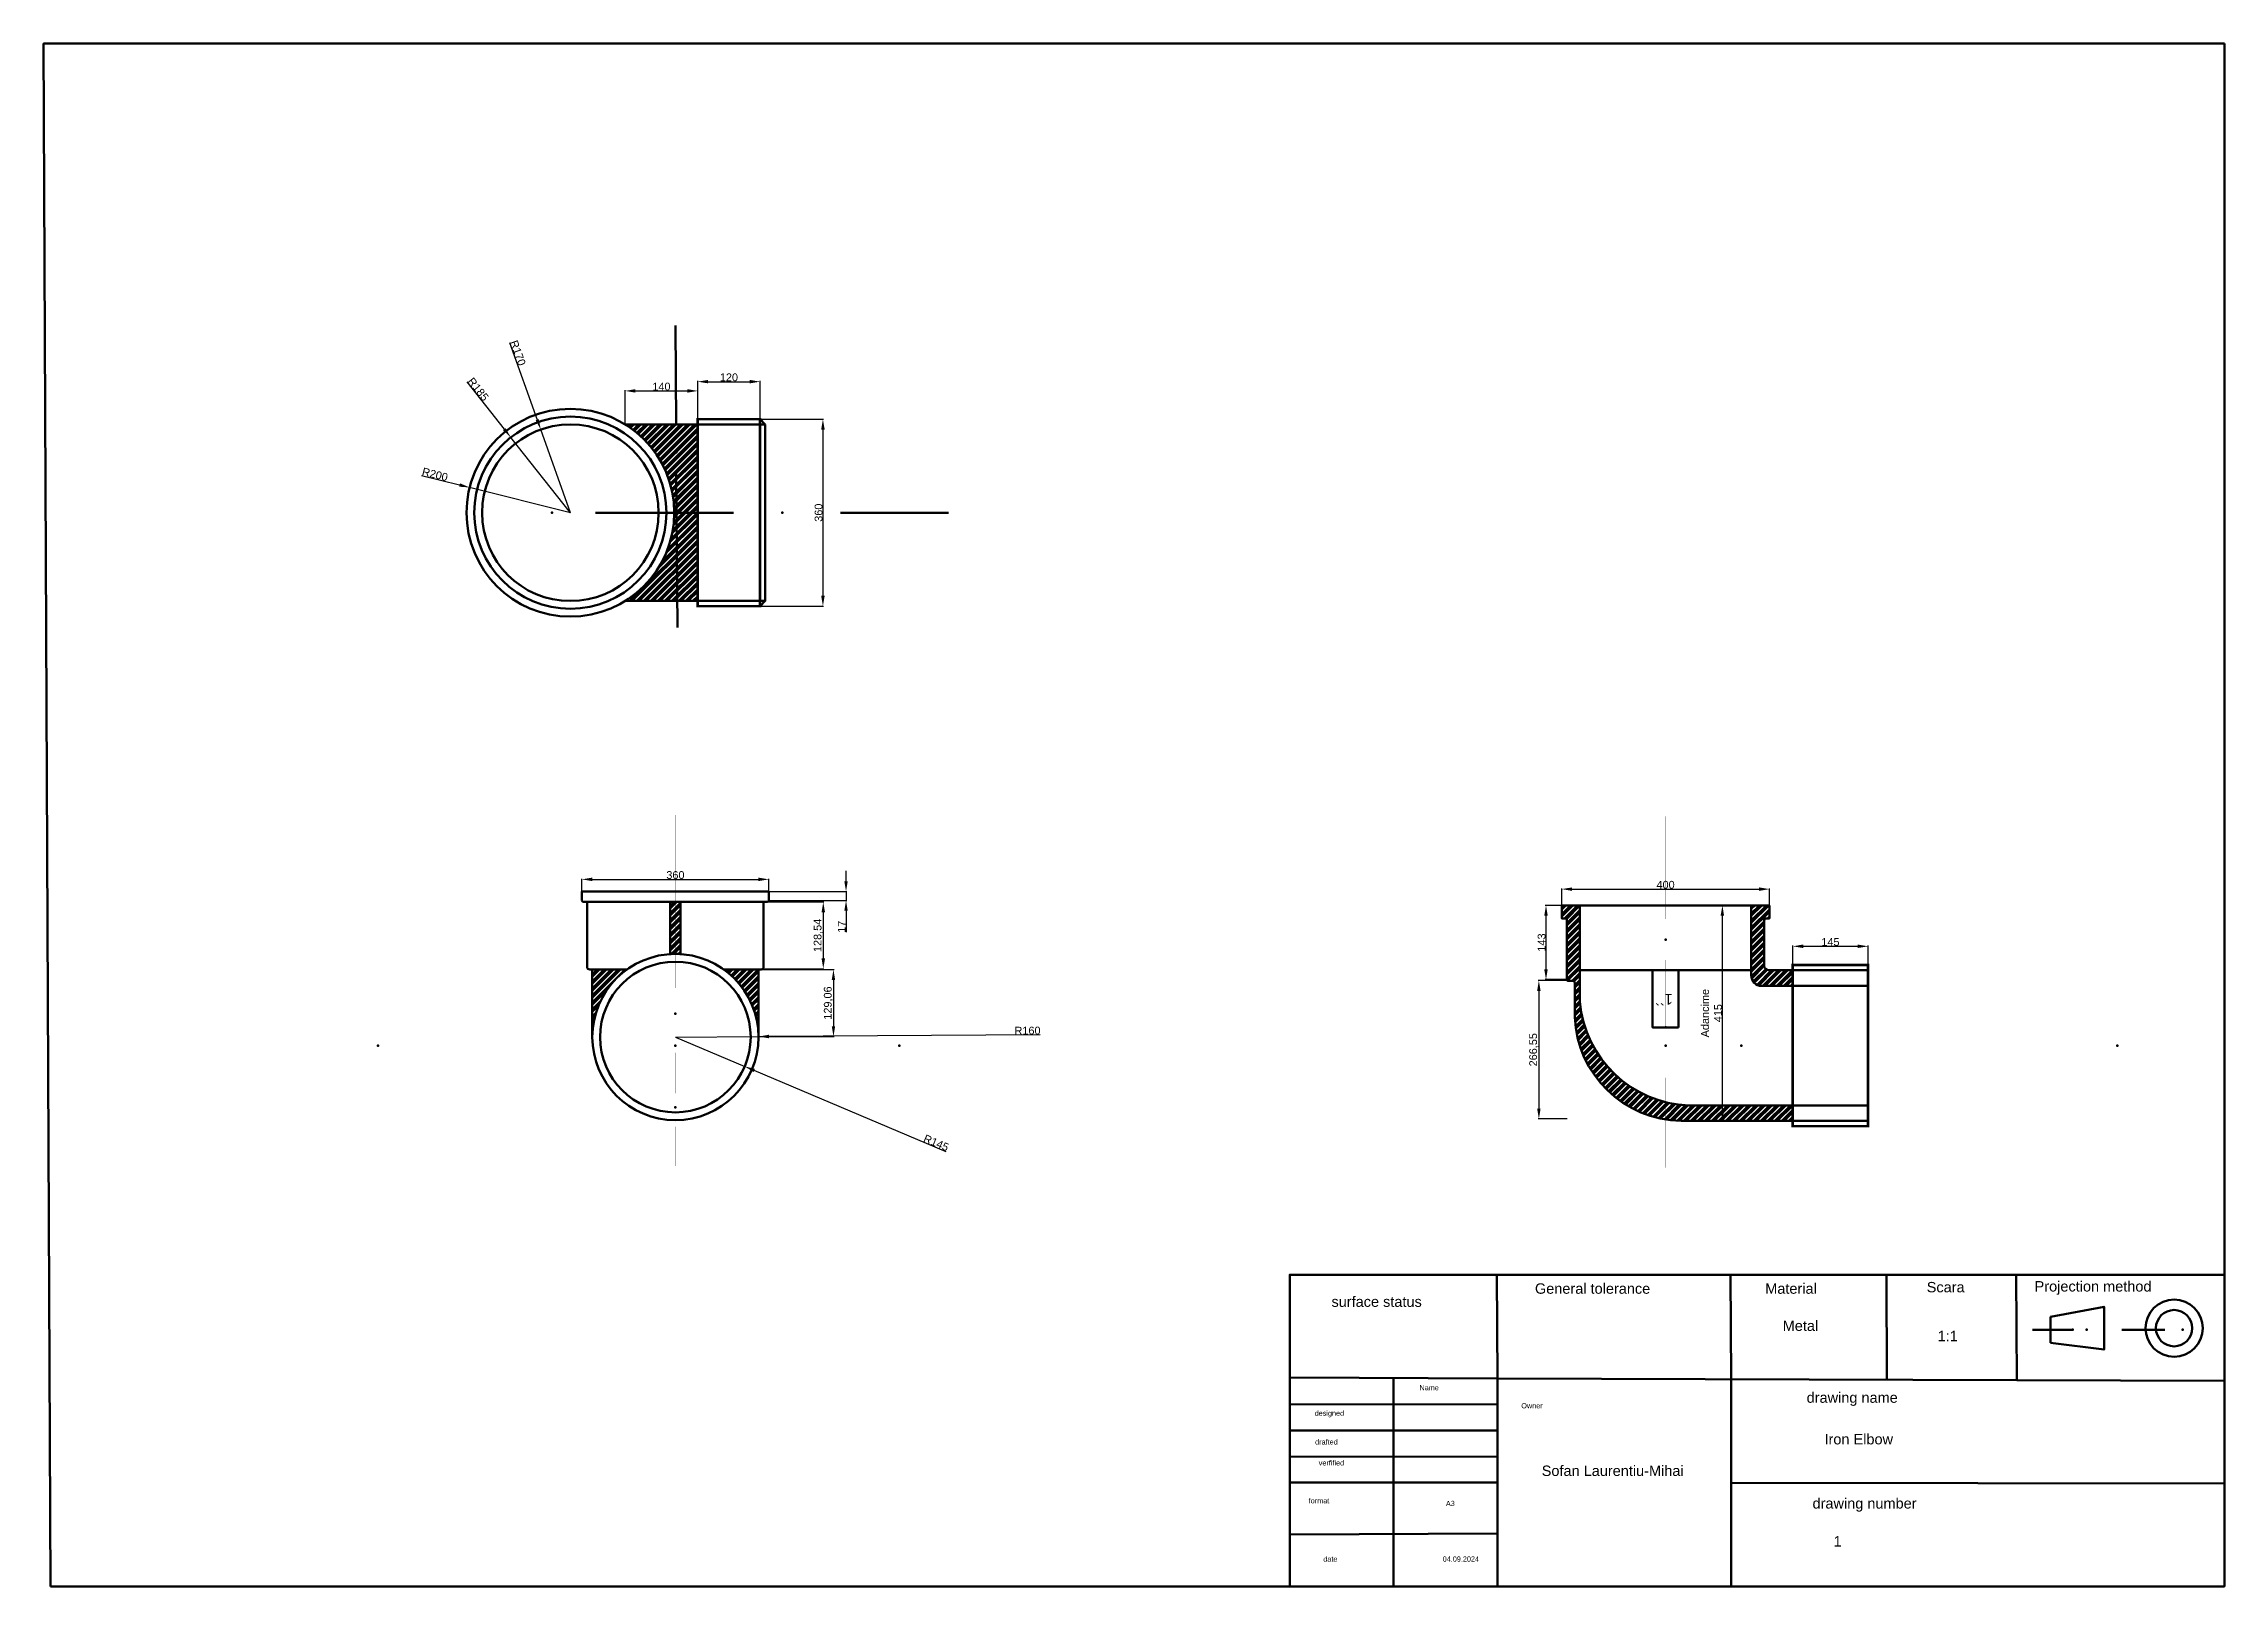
# Model space of a CAD drawing. Header units: millimetres. Extents: x -13 to 9587, y -2429 to 2970.
# Drawn here: x -13 to 4187, y 0 to 2970 of the extents above; entities that cross this region are included whole.
import ezdxf

# ---------------------------------------------------------------- set-up
doc = ezdxf.new("R2010")
doc.units = ezdxf.units.MM
doc.styles.get("Standard").update_dxf_attribs({"font": 'arial.ttf'})
doc.dimstyles.new('ISO-25', dxfattribs={"dimtxt": 15, "dimasz": 20, "dimexe": 1.25, "dimexo": 0.625, "dimtad": 1, "dimtxsty": 'Standard', "dimcen": 2.5, "dimadec": 0, "dimazin": 0, "dimtfac": 1, "dimtmove": 0, "dimatfit": 3, "dimfxl": 1, "dimarcsym": 0})

msp = doc.modelspace()

# ---------------------------------------------------------------- texts
at = {"lineweight": 60}
msp.add_text('    1``', height=20.3803, rotation=180, dxfattribs=at).set_placement((3155.883, 1140.367))
for s, height, p in [('Projection method', 20, (3821, 567.606)), ('surface status', 20, (2466.861, 538.079)), ('General tolerance', 20, (2858.686, 563.313)), ('Material', 20, (3302.212, 563.313)), ('Scara', 20, (3613.261, 566.042)), ('Metal', 20, (3335.897, 491.752)), ('1:1', 20, (3634.315, 472.031)), ('Name', 10, (2636.312, 377.499)), ('designed', 10, (2434.447, 328.364)), ('Owner', 10, (2832.389, 342.744)), ('drawing name', 20, (3382.031, 353.443)), ('Iron Elbow', 20, (3416.381, 273.316)), ('drafted', 10, (2435.325, 273.087)), ('verfified', 10, (2442.346, 232.726)), ('Sofan Laurentiu-Mihai', 20, (2871.783, 212.566)), ('format', 10, (2423.038, 159.901)), ('drawing number', 20, (3393.32, 149.826)), ('A3', 10, (2687.217, 154.636)), ('1', 20, (3433.836, 76.743)), ('date', 10, (2451.123, 47.592)), ('04.09.2024', 10, (2681.073, 47.592))]:
    msp.add_text(s, height=height, dxfattribs=at).set_placement(p)

# ---------------------------------------------------------------- blocks, each defined once
blk = doc.blocks.new('*D1')
at = {"color": 0, "lineweight": -2, "transparency": 16777216}
for p, q in [((2910.3, 1311.6), (2910.3, 1343.5)), ((2930.3, 1342.3), (3290.3, 1342.3)), ((3310.3, 1311.6), (3310.3, 1343.5))]:
    blk.add_line(p, q, dxfattribs=at)
at = {"color": 0, "lineweight": 60, "transparency": 16777216}
for points in [[(2930.3, 1345.6), (2930.3, 1338.9), (2910.3, 1342.3)], [(3290.3, 1345.6), (3290.3, 1338.9), (3310.3, 1342.3)]]:
    blk.add_solid(points, dxfattribs=at)
at = {"layer": 'Defpoints', "color": 0, "lineweight": 60, "transparency": 16777216}
for p in [(2910.3, 1311), (3310.3, 1342.3), (3310.3, 1311)]:
    blk.add_point(p, dxfattribs=at)
at = {"color": 0, "lineweight": 60, "transparency": 16777216, "insert": (3110.3, 1350.6), "char_height": 15, "attachment_point": 5}
blk.add_mtext('400', dxfattribs=at)
blk = doc.blocks.new('*D2')
at = {"color": 0, "lineweight": -2, "transparency": 16777216}
for p, q in [((2909.7, 1311), (2878.7, 1311)), ((2880, 1291), (2880, 1188)), ((2919.7, 1168), (2878.7, 1168))]:
    blk.add_line(p, q, dxfattribs=at)
at = {"color": 0, "lineweight": 60, "transparency": 16777216}
for points in [[(2876.6, 1291), (2883.3, 1291), (2880, 1311)], [(2876.6, 1188), (2883.3, 1188), (2880, 1168)]]:
    blk.add_solid(points, dxfattribs=at)
at = {"layer": 'Defpoints', "color": 0, "lineweight": 60, "transparency": 16777216}
for p in [(2910.3, 1311), (2880, 1168), (2920.3, 1168)]:
    blk.add_point(p, dxfattribs=at)
at = {"color": 0, "lineweight": 60, "transparency": 16777216, "insert": (2871.7, 1239.5), "char_height": 15, "attachment_point": 5, "rotation": 90}
blk.add_mtext('143', dxfattribs=at)
blk = doc.blocks.new('*D3')
at = {"color": 0, "lineweight": -2, "transparency": 16777216}
for p, q in [((2920.5, 1166.3), (2865, 1166.3)), ((2866.3, 1146.3), (2866.3, 919.8)), ((2920.5, 899.8), (2865, 899.8))]:
    blk.add_line(p, q, dxfattribs=at)
at = {"color": 0, "lineweight": 60, "transparency": 16777216}
for points in [[(2862.9, 1146.3), (2869.6, 1146.3), (2866.3, 1166.3)], [(2862.9, 919.8), (2869.6, 919.8), (2866.3, 899.8)]]:
    blk.add_solid(points, dxfattribs=at)
at = {"layer": 'Defpoints', "color": 0, "lineweight": 60, "transparency": 16777216}
for p in [(2921.1, 1166.3), (2866.3, 899.8), (2921.1, 899.8)]:
    blk.add_point(p, dxfattribs=at)
at = {"color": 0, "lineweight": 60, "transparency": 16777216, "insert": (2856.6, 1033.1), "char_height": 15, "attachment_point": 5, "rotation": 90}
blk.add_mtext('266,55', dxfattribs=at)
blk = doc.blocks.new('*D4')
at = {"color": 0, "lineweight": -2, "transparency": 16777216}
for p, q in [((3355.3, 1196.6), (3355.3, 1233.5)), ((3375.3, 1232.2), (3480.3, 1232.2)), ((3500.3, 1196.6), (3500.3, 1233.5))]:
    blk.add_line(p, q, dxfattribs=at)
at = {"color": 0, "lineweight": 60, "transparency": 16777216}
for points in [[(3375.3, 1235.6), (3375.3, 1228.9), (3355.3, 1232.2)], [(3480.3, 1235.6), (3480.3, 1228.9), (3500.3, 1232.2)]]:
    blk.add_solid(points, dxfattribs=at)
at = {"layer": 'Defpoints', "color": 0, "lineweight": 60, "transparency": 16777216}
for p in [(3500.3, 1232.2), (3355.3, 1196), (3500.3, 1196)]:
    blk.add_point(p, dxfattribs=at)
at = {"color": 0, "lineweight": 60, "transparency": 16777216, "insert": (3427.8, 1240.5), "char_height": 15, "attachment_point": 5}
blk.add_mtext('145', dxfattribs=at)
blk = doc.blocks.new('*D5')
at = {"color": 0, "lineweight": -2, "transparency": 16777216}
for p, q in [((884.1, 2394.6), (937.2, 2245.9)), ((1001, 2067), (943.9, 2227.1))]:
    blk.add_line(p, q, dxfattribs=at)
at = {"color": 0, "lineweight": 60, "transparency": 16777216}
blk.add_solid([(940.3, 2247), (934, 2244.8), (943.9, 2227.1)], dxfattribs=at)
at = {"layer": 'Defpoints', "color": 0, "lineweight": 60, "transparency": 16777216}
for p in [(943.9, 2227.1), (1001, 2067)]:
    blk.add_point(p, dxfattribs=at)
at = {"color": 0, "lineweight": 60, "transparency": 16777216, "insert": (900.1, 2374.5), "char_height": 15, "attachment_point": 5, "rotation": 289.638}
blk.add_mtext('R170', dxfattribs=at)
blk = doc.blocks.new('*D6')
at = {"color": 0, "lineweight": -2, "transparency": 16777216}
for p, q in [((801.9, 2318.6), (873.8, 2227.7)), ((1001, 2067), (886.2, 2212))]:
    blk.add_line(p, q, dxfattribs=at)
at = {"color": 0, "lineweight": 60, "transparency": 16777216}
blk.add_solid([(876.4, 2229.8), (871.2, 2225.7), (886.2, 2212)], dxfattribs=at)
at = {"layer": 'Defpoints', "color": 0, "lineweight": 60, "transparency": 16777216}
for p in [(886.2, 2212), (1001, 2067)]:
    blk.add_point(p, dxfattribs=at)
at = {"color": 0, "lineweight": 60, "transparency": 16777216, "insert": (823.6, 2304.6), "char_height": 15, "attachment_point": 5, "rotation": 308.3607}
blk.add_mtext('R185', dxfattribs=at)
blk = doc.blocks.new('*D7')
at = {"color": 0, "lineweight": -2, "transparency": 16777216}
for p, q in [((714.6, 2138.6), (787.6, 2120.3)), ((1001, 2067), (807, 2115.5))]:
    blk.add_line(p, q, dxfattribs=at)
at = {"color": 0, "lineweight": 60, "transparency": 16777216}
blk.add_solid([(788.4, 2123.6), (786.8, 2117.1), (807, 2115.5)], dxfattribs=at)
at = {"layer": 'Defpoints', "color": 0, "lineweight": 60, "transparency": 16777216}
for p in [(807, 2115.5), (1001, 2067)]:
    blk.add_point(p, dxfattribs=at)
at = {"color": 0, "lineweight": 60, "transparency": 16777216, "insert": (740.3, 2140.7), "char_height": 15, "attachment_point": 5, "rotation": 345.968}
blk.add_mtext('R200', dxfattribs=at)
blk = doc.blocks.new('*D8')
at = {"color": 0, "lineweight": -2, "transparency": 16777216}
for p, q in [((1106.4, 2237.6), (1106.4, 2302.7)), ((1126.4, 2301.4), (1226.4, 2301.4)), ((1246.4, 2237.6), (1246.4, 2302.7))]:
    blk.add_line(p, q, dxfattribs=at)
at = {"color": 0, "lineweight": 60, "transparency": 16777216}
for points in [[(1126.4, 2304.8), (1126.4, 2298.1), (1106.4, 2301.4)], [(1226.4, 2304.8), (1226.4, 2298.1), (1246.4, 2301.4)]]:
    blk.add_solid(points, dxfattribs=at)
at = {"layer": 'Defpoints', "color": 0, "lineweight": 60, "transparency": 16777216}
for p in [(1246.4, 2301.4), (1106.4, 2237), (1246.4, 2237)]:
    blk.add_point(p, dxfattribs=at)
at = {"color": 0, "lineweight": 60, "transparency": 16777216, "insert": (1176.4, 2309.7), "char_height": 15, "attachment_point": 5}
blk.add_mtext('140', dxfattribs=at)
blk = doc.blocks.new('*D9')
at = {"color": 0, "lineweight": -2, "transparency": 16777216}
for p, q in [((1246.4, 2247.6), (1246.4, 2320.5)), ((1266.4, 2319.2), (1346.4, 2319.2)), ((1366.4, 2247.6), (1366.4, 2320.5))]:
    blk.add_line(p, q, dxfattribs=at)
at = {"color": 0, "lineweight": 60, "transparency": 16777216}
for points in [[(1266.4, 2322.6), (1266.4, 2315.9), (1246.4, 2319.2)], [(1346.4, 2322.6), (1346.4, 2315.9), (1366.4, 2319.2)]]:
    blk.add_solid(points, dxfattribs=at)
at = {"layer": 'Defpoints', "color": 0, "lineweight": 60, "transparency": 16777216}
for p in [(1366.4, 2319.2), (1246.4, 2247), (1366.4, 2247)]:
    blk.add_point(p, dxfattribs=at)
at = {"color": 0, "lineweight": 60, "transparency": 16777216, "insert": (1306.4, 2327.5), "char_height": 15, "attachment_point": 5}
blk.add_mtext('120', dxfattribs=at)
blk = doc.blocks.new('*D10')
at = {"color": 0, "lineweight": -2, "transparency": 16777216}
for p, q in [((1367, 2247), (1488.7, 2247)), ((1487.4, 2227), (1487.4, 1907)), ((1367, 1887), (1488.7, 1887))]:
    blk.add_line(p, q, dxfattribs=at)
at = {"color": 0, "lineweight": 60, "transparency": 16777216}
for points in [[(1484.1, 2227), (1490.8, 2227), (1487.4, 2247)], [(1484.1, 1907), (1490.8, 1907), (1487.4, 1887)]]:
    blk.add_solid(points, dxfattribs=at)
at = {"layer": 'Defpoints', "color": 0, "lineweight": 60, "transparency": 16777216}
for p in [(1366.4, 2247), (1366.4, 1887), (1487.4, 1887)]:
    blk.add_point(p, dxfattribs=at)
at = {"color": 0, "lineweight": 60, "transparency": 16777216, "insert": (1479.1, 2067), "char_height": 15, "attachment_point": 5, "rotation": 90}
blk.add_mtext('360', dxfattribs=at)
blk = doc.blocks.new('*D11')
at = {"color": 0, "lineweight": -2, "transparency": 16777216}
for p, q in [((1203.3, 1057.5), (1336.8, 1001)), ((1724.9, 836.6), (1355.2, 993.2))]:
    blk.add_line(p, q, dxfattribs=at)
at = {"color": 0, "lineweight": 60, "transparency": 16777216}
blk.add_solid([(1356.5, 996.2), (1353.9, 990.1), (1336.8, 1001)], dxfattribs=at)
at = {"layer": 'Defpoints', "color": 0, "lineweight": 60, "transparency": 16777216}
for p in [(1203.3, 1057.5), (1336.8, 1001)]:
    blk.add_point(p, dxfattribs=at)
at = {"color": 0, "lineweight": 60, "transparency": 16777216, "insert": (1705.6, 853.8), "char_height": 15, "attachment_point": 5, "rotation": 337.0498}
blk.add_mtext('R145', dxfattribs=at)
blk = doc.blocks.new('*D12')
at = {"color": 0, "lineweight": -2, "transparency": 16777216}
for p, q in [((1203.3, 1057.5), (1363.3, 1058.4)), ((1905.9, 1061.6), (1383.3, 1058.6))]:
    blk.add_line(p, q, dxfattribs=at)
at = {"color": 0, "lineweight": 60, "transparency": 16777216}
blk.add_solid([(1383.3, 1061.9), (1383.3, 1055.2), (1363.3, 1058.4)], dxfattribs=at)
at = {"layer": 'Defpoints', "color": 0, "lineweight": 60, "transparency": 16777216}
for p in [(1203.3, 1057.5), (1363.3, 1058.4)]:
    blk.add_point(p, dxfattribs=at)
at = {"color": 0, "lineweight": 60, "transparency": 16777216, "insert": (1881.5, 1069.8), "char_height": 15, "attachment_point": 5, "rotation": 0.3373}
blk.add_mtext('R160', dxfattribs=at)
blk = doc.blocks.new('*D13')
at = {"color": 0, "lineweight": -2, "transparency": 16777216}
for p, q in [((1023.3, 1338.1), (1023.3, 1362.3)), ((1043.3, 1361.1), (1363.3, 1361.1)), ((1383.3, 1338.1), (1383.3, 1362.3))]:
    blk.add_line(p, q, dxfattribs=at)
at = {"color": 0, "lineweight": 60, "transparency": 16777216}
for points in [[(1043.3, 1364.4), (1043.3, 1357.7), (1023.3, 1361.1)], [(1363.3, 1364.4), (1363.3, 1357.7), (1383.3, 1361.1)]]:
    blk.add_solid(points, dxfattribs=at)
at = {"layer": 'Defpoints', "color": 0, "lineweight": 60, "transparency": 16777216}
for p in [(1383.3, 1361.1), (1023.3, 1337.5), (1383.3, 1337.5)]:
    blk.add_point(p, dxfattribs=at)
at = {"color": 0, "lineweight": 60, "transparency": 16777216, "insert": (1203.3, 1369.3), "char_height": 15, "attachment_point": 5}
blk.add_mtext('360', dxfattribs=at)
blk = doc.blocks.new('*D14')
at = {"color": 0, "lineweight": -2, "transparency": 16777216}
for p, q in [((1373.9, 1317.5), (1489.4, 1317.5)), ((1488.1, 1297.5), (1488.1, 1209)), ((1372.4, 1189), (1489.4, 1189))]:
    blk.add_line(p, q, dxfattribs=at)
at = {"color": 0, "lineweight": 60, "transparency": 16777216}
for points in [[(1484.8, 1297.5), (1491.5, 1297.5), (1488.1, 1317.5)], [(1484.8, 1209), (1491.5, 1209), (1488.1, 1189)]]:
    blk.add_solid(points, dxfattribs=at)
at = {"layer": 'Defpoints', "color": 0, "lineweight": 60, "transparency": 16777216}
for p in [(1373.3, 1317.5), (1371.8, 1189), (1488.1, 1189)]:
    blk.add_point(p, dxfattribs=at)
at = {"color": 0, "lineweight": 60, "transparency": 16777216, "insert": (1478.5, 1253.2), "char_height": 15, "attachment_point": 5, "rotation": 90}
blk.add_mtext('128,54', dxfattribs=at)
blk = doc.blocks.new('*D15')
at = {"color": 0, "lineweight": -2, "transparency": 16777216}
for p, q in [((1531.9, 1357.5), (1531.9, 1377.5)), ((1383.9, 1337.5), (1533.2, 1337.5)), ((1383.9, 1320.5), (1533.2, 1320.5)), ((1531.9, 1337.5), (1531.9, 1320.5)), ((1531.9, 1300.5), (1531.9, 1259.2))]:
    blk.add_line(p, q, dxfattribs=at)
at = {"color": 0, "lineweight": 60, "transparency": 16777216}
for points in [[(1528.6, 1357.5), (1535.2, 1357.5), (1531.9, 1337.5)], [(1528.6, 1300.5), (1535.2, 1300.5), (1531.9, 1320.5)]]:
    blk.add_solid(points, dxfattribs=at)
at = {"layer": 'Defpoints', "color": 0, "lineweight": 60, "transparency": 16777216}
for p in [(1383.3, 1337.5), (1383.3, 1320.5), (1531.9, 1320.5)]:
    blk.add_point(p, dxfattribs=at)
at = {"color": 0, "lineweight": 60, "transparency": 16777216, "insert": (1523.7, 1269.8), "char_height": 15, "attachment_point": 5, "rotation": 90}
blk.add_mtext('17', dxfattribs=at)
blk = doc.blocks.new('*D16')
at = {"color": 0, "lineweight": -2, "transparency": 16777216}
for p, q in [((1363.9, 1187.5), (1509, 1187.5)), ((1507.7, 1167.5), (1507.7, 1078.4)), ((1363.9, 1058.4), (1509, 1058.4))]:
    blk.add_line(p, q, dxfattribs=at)
at = {"color": 0, "lineweight": 60, "transparency": 16777216}
for points in [[(1504.4, 1167.5), (1511, 1167.5), (1507.7, 1187.5)], [(1504.4, 1078.4), (1511, 1078.4), (1507.7, 1058.4)]]:
    blk.add_solid(points, dxfattribs=at)
at = {"layer": 'Defpoints', "color": 0, "lineweight": 60, "transparency": 16777216}
for p in [(1363.3, 1187.5), (1363.3, 1058.4), (1507.7, 1058.4)]:
    blk.add_point(p, dxfattribs=at)
at = {"color": 0, "lineweight": 60, "transparency": 16777216, "insert": (1498.1, 1123), "char_height": 15, "attachment_point": 5, "rotation": 90}
blk.add_mtext('129,06', dxfattribs=at)
blk = doc.blocks.new('*D17')
at = {"color": 0, "lineweight": -2, "transparency": 16777216}
for p, q in [((3140.9, 1311), (3220.9, 1311)), ((3219.7, 916), (3219.7, 1291)), ((3140.9, 896), (3220.9, 896))]:
    blk.add_line(p, q, dxfattribs=at)
at = {"color": 0, "lineweight": 60, "transparency": 16777216}
for points in [[(3216.3, 1291), (3223, 1291), (3219.7, 1311)], [(3216.3, 916), (3223, 916), (3219.7, 896)]]:
    blk.add_solid(points, dxfattribs=at)
at = {"layer": 'Defpoints', "color": 0, "lineweight": 60, "transparency": 16777216}
for p in [(3140.3, 1311), (3219.7, 1311), (3140.3, 896)]:
    blk.add_point(p, dxfattribs=at)
at = {"color": 0, "lineweight": 60, "transparency": 16777216, "insert": (3198.9, 1103.5), "char_height": 15, "attachment_point": 5, "rotation": 90}
blk.add_mtext('Adancime \\P415', dxfattribs=at)

# ---------------------------------------------------------------- dimensions: what is measured, and where the dimension line sits
at = {"lineweight": 60}
for center, mpoint, picture, middle in [((1001.025, 2066.975), (943.892, 2227.087), '*D5', (892.291, 2371.695)), ((1001.025, 2066.975), (886.212, 2212.037), '*D6', (817.058, 2299.412)), ((1001.025, 2066.975), (806.993, 2115.468), '*D7', (738.245, 2132.649)), ((1203.278, 1057.507), (1363.276, 1058.449), '*D12', (1881.529, 1061.499)), ((1203.278, 1057.507), (1336.801, 1000.967), '*D11', (1702.361, 846.171))]:
    dim = msp.add_radius_dim(center=center, mpoint=mpoint, dimstyle='ISO-25', dxfattribs=at)
    dim.commit()
    dim.dimension.update_dxf_attribs({"geometry": picture, "text_midpoint": middle, "dimtype": 164})
for base, p1, p2, picture, middle in [((1246.382, 2301.421), (1106.382, 2236.975), (1246.382, 2236.975), '*D8', (1176.382, 2309.705)), ((1366.382, 2319.23), (1246.382, 2246.975), (1366.382, 2246.975), '*D9', (1306.382, 2327.514)), ((1383.278, 1361.051), (1023.278, 1337.507), (1383.278, 1337.507), '*D13', (1203.278, 1369.339)), ((3310.318, 1342.269), (2910.318, 1310.967), (3310.318, 1310.967), '*D1', (3110.318, 1350.552)), ((3500.318, 1232.236), (3355.318, 1195.967), (3500.318, 1195.967), '*D4', (3427.818, 1240.519))]:
    dim = msp.add_linear_dim(base=base, p1=p1, p2=p2, dimstyle='ISO-25', dxfattribs=at)
    dim.commit()
    dim.dimension.update_dxf_attribs({"geometry": picture, "text_midpoint": middle})
for base, p1, p2, picture, middle in [((1487.435, 1886.975), (1366.382, 2246.975), (1366.382, 1886.975), '*D10', (1479.146, 2066.975)), ((1531.902, 1320.507), (1383.278, 1337.507), (1383.278, 1320.507), '*D15', (1523.746, 1269.844)), ((1488.117, 1188.971), (1373.278, 1317.507), (1371.814, 1188.971), '*D14', (1478.478, 1253.239)), ((2879.981, 1167.967), (2910.318, 1310.967), (2920.318, 1167.967), '*D2', (2871.692, 1239.467)), ((1507.714, 1058.449), (1363.278, 1187.507), (1363.276, 1058.449), '*D16', (1498.075, 1122.978)), ((2866.261, 899.792), (2921.15, 1166.343), (2921.15, 899.792), '*D3', (2856.622, 1033.068))]:
    dim = msp.add_linear_dim(base=base, p1=p1, p2=p2, angle=90, dimstyle='ISO-25', dxfattribs=at)
    dim.commit()
    dim.dimension.update_dxf_attribs({"geometry": picture, "text_midpoint": middle})
dim = msp.add_linear_dim(base=(3219.66, 1310.967), p1=(3140.318, 895.967), p2=(3140.318, 1310.967), angle=90, text='Adancime \\P<>', dimstyle='ISO-25', dxfattribs=at)
dim.commit()
dim.dimension.update_dxf_attribs({"geometry": '*D17', "text_midpoint": (3198.876, 1103.467)})

# ---------------------------------------------------------------- hatches: boundary and pattern name
at = {"lineweight": 60}
h = msp.add_hatch(dxfattribs=at)
h.set_pattern_fill('ANSI32', color=256)
h.paths.add_polyline_path([(1363.278, 1187.507), (1296.552, 1187.507, -0.24165257), (1363.278, 1057.507)])
h.paths.add_polyline_path([(1110.005, 1187.507), (1043.278, 1187.507), (1043.278, 1057.507, -0.24165257)])
h.paths.add_polyline_path([(1246.382, 2236.975), (1106.382, 2236.975, -0.25960318), (1201.025, 2066.975), (1246.382, 2066.975)])
h.paths.add_polyline_path([(1246.382, 2066.975), (1205.223, 2066.975), (1206.723, 1896.975), (1246.382, 1896.975)])
h.paths.add_polyline_path([(1205.223, 2066.975), (1201.025, 2066.975, -0.25960318), (1106.382, 1896.975), (1206.723, 1896.975)])
h.paths.add_polyline_path([(2970.468, 1040.967), (2945.116, 1040.967, 0.28174861), (3110.318, 898.663), (3110.318, 932.249, -0.21200797)])
h.paths.add_polyline_path([(2945.318, 1125.967), (2945.318, 1310.967), (2910.318, 1310.967), (2910.318, 1285.967), (2916.318, 1285.967, -0.41421356), (2920.318, 1281.967), (2920.318, 1167.967, 0.41421356), (2922.318, 1165.967), (2931.948, 1165.967, -0.33680339), (2935.318, 1161.967), (2935.318, 1095.967, 0.06718175), (2945.116, 1040.967), (2970.468, 1040.967, -0.10259833)])
h.paths.add_polyline_path([(3355.318, 1185.967), (3309.318, 1185.967, -0.41421356), (3300.318, 1194.967), (3300.318, 1281.967, -0.41421356), (3304.318, 1285.967), (3310.318, 1285.967), (3310.318, 1310.967), (3275.318, 1310.967), (3275.318, 1185.967), (3275.318, 1175.967, 0.41421356), (3295.318, 1155.967), (3355.318, 1155.967)])
h.paths.add_polyline_path([(3355.318, 925.967), (3155.318, 925.967, -0.05218353), (3110.318, 932.249), (3110.318, 898.663, 0.03610622), (3140.318, 895.967), (3355.318, 895.967)])
h = msp.add_hatch(dxfattribs=at)
h.set_pattern_fill('ANSI32', color=256)
h.set_pattern_definition([(45, (-3510.974, 107.28), (-6.735192, 6.735192), []), (45, (-3506.484, 107.28), (-6.735192, 6.735192), [])])
h.paths.add_polyline_path([(1213.278, 1317.507), (1193.278, 1317.507), (1193.278, 1217.507), (1203.278, 1217.507), (1213.278, 1217.507)])

# ---------------------------------------------------------------- linework, layer by layer
for p, q in [((3310.318, 1310.967), (3265.318, 1310.967)), ((3275.318, 1310.967), (3275.318, 1175.967)), ((3500.318, 1155.967), (3295.318, 1155.967))]:
    msp.add_line(p, q, dxfattribs=at)
for points in [[(0, 0), (-13.474, 2969.969), (4186.526, 2969.969)], [(4186.526, 2969.969), (4186.526, 0), (0, 0)], [(1203.278, 2427.388), (1204.554, 2236.975)], [(1106.382, 2236.975), (1246.382, 2236.975)], [(1246.382, 2236.975), (1366.382, 2236.975)], [(1366.382, 2246.975), (1376.382, 2236.975)], [(1366.382, 1886.975), (1376.382, 1896.975), (1376.382, 2236.975)], [(1366.382, 2236.975), (1376.382, 2236.975)], [(1204.554, 2142.71), (1207.175, 1845.848)], [(1049.177, 2066.975), (1315.095, 2066.975)], [(1521.156, 2066.975), (1729.181, 2066.975)], [(1106.382, 1896.975), (1246.382, 1896.975)], [(1246.382, 1896.975), (1366.382, 1896.975)], [(1366.382, 1896.975), (1376.382, 1896.975)], [(1203.278, 1217.507), (1193.278, 1217.507), (1213.278, 1217.507), (1213.278, 1317.507), (1193.278, 1317.507), (1193.278, 1217.507)], [(2910.318, 1310.967), (2955.318, 1310.967)], [(1043.278, 1057.507), (1043.278, 1187.507)], [(1043.278, 1187.507), (1110.005, 1187.507)], [(1363.278, 1187.507), (1296.552, 1187.507)], [(1363.278, 1057.507), (1363.278, 1187.507)], [(2945.318, 1185.967), (3085.318, 1185.967)], [(3085.318, 1185.967), (3085.318, 1075.967), (3135.318, 1075.967)], [(3275.318, 1185.967), (3135.318, 1185.967), (3135.318, 1075.967)], [(3355.318, 1185.967), (3500.318, 1185.967)], [(3500.318, 1185.967), (3500.318, 1155.967)], [(3355.318, 895.967), (3355.318, 885.967)], [(3355.318, 895.967), (3500.318, 895.967)], [(4186.526, 0), (2386.526, 0), (2386.526, 600), (4186.526, 599.594)], [(2786.526, 400), (2785.575, 599.91)], [(2785.575, 599.91), (3235.575, 599.91), (3236.324, 398.683)], [(3235.575, 599.91), (3535.575, 599.91), (3536.278, 397.805)], [(3535.575, 599.91), (3785.575, 599.91), (3786.768, 397.072)], [(3851.919, 468.895), (3954.97, 455.687), (3954.97, 538.455), (3851.919, 519.084)], [(3851.919, 519.084), (3851.919, 468.895)], [(3816.688, 493.989), (3894.196, 493.989)], [(4072.114, 493.989), (3989.32, 493.989)], [(2786.526, 400), (2386.526, 402.291)], [(2386.526, 0), (2786.526, 0), (2786.526, 400), (4186.526, 395.902)], [(2586.526, 401.145), (2586.526, 0)], [(3236.324, 398.683), (3236.54, 0)], [(2386.526, 300), (2386.526, 350), (2786.526, 350.543)], [(2386.526, 250), (2386.526, 300), (2786.526, 300.263)], [(2386.526, 250), (2386.526, 300)], [(2386.526, 200), (2386.526, 250), (2786.526, 249.203)], [(2386.526, 100), (2386.526, 200), (2786.526, 200)], [(3236.432, 199.342), (4186.526, 198.211)], [(2386.526, 0), (2386.526, 100), (2786.526, 101.928)]]:
    msp.add_lwpolyline(points, dxfattribs=at)
for points, const_width in [([(1246.382, 1896.975), (1246.382, 1886.975), (1366.382, 1886.975), (1366.382, 2246.975), (1246.382, 2246.975), (1246.382, 2236.975)], 5), ([(1246.382, 2236.975), (1246.382, 1896.975)], 5), ([(465.332, 2066.975), (903.585, 2066.975)], 0.5), ([(1203.278, 1484.985), (1203.278, 1152.178)], 0.5), ([(3110.318, 1482.423), (3110.318, 1285.038)], 0.5), ([(3110.318, 1205.823), (3110.318, 1075.967)], 0.5), ([(820.893, 1040.967), (1119.192, 1040.967)], 0.5), ([(1203.278, 1027.727), (1203.278, 949.157)], 0.5), ([(1325.017, 1040.967), (1548.974, 1040.967)], 0.5), ([(1767.362, 1040.967), (1985.585, 1040.967)], 0.5), ([(3047.486, 1040.967), (2901.003, 1040.967)], 0.5), ([(3194.059, 1040.967), (3131.177, 1040.967)], 0.5), ([(3750.411, 1040.967), (3315.159, 1040.967)], 0.5), ([(3110.318, 979.196), (3110.318, 806.362)], 0.5), ([(1203.278, 885.16), (1203.278, 809.124)], 0.5)]:
    msp.add_lwpolyline(points, dxfattribs=dict(at, const_width=const_width))
for points in [[(1373.278, 1317.507), (1380.278, 1317.507, 0.41421356), (1383.278, 1320.507), (1383.278, 1337.507), (1033.278, 1337.507), (1023.278, 1337.507), (1023.278, 1320.507, 0.41421356), (1026.278, 1317.507), (1033.278, 1317.507)], [(1043.278, 1187.507), (1038.278, 1187.507, -0.41421356), (1033.278, 1192.507), (1033.278, 1317.507), (1373.278, 1317.507)], [(1363.278, 1187.507), (1368.278, 1187.507, 0.41421356), (1373.278, 1192.507), (1373.278, 1317.507)], [(2910.318, 1310.967), (2910.318, 1285.967), (2916.318, 1285.967, -0.41421356), (2920.318, 1281.967), (2920.318, 1167.967, 0.41421356), (2922.318, 1165.967), (2931.948, 1165.967, -0.33680339), (2935.318, 1161.967), (2935.318, 1095.967, 0.39686508), (3140.318, 895.967), (3355.318, 895.967)], [(3500.318, 925.967), (3155.318, 925.967, -0.38016526), (2945.318, 1125.967), (2945.318, 1310.967)], [(3355.318, 1185.967), (3309.318, 1185.967, -0.41421356), (3300.318, 1194.967), (3300.318, 1281.967, -0.41421356), (3304.318, 1285.967), (3310.318, 1285.967), (3310.318, 1310.967)]]:
    msp.add_lwpolyline(points, format="xyb", dxfattribs=at)
msp.add_lwpolyline([(2945.318, 1185.967), (3275.318, 1185.967), (3275.318, 1310.967), (2945.318, 1310.967)], close=True, dxfattribs=at)
at = {"lineweight": 60, "const_width": 5}
msp.add_lwpolyline([(3355.318, 885.967), (3500.318, 885.967), (3500.318, 1195.967), (3355.318, 1195.967)], close=True, dxfattribs=at)
at = {"lineweight": 60}
for centre, radius in [((1001.025, 2066.975), 200), ((1001.025, 2066.975), 185), ((1001.025, 2066.975), 170), ((1203.278, 1057.507), 160), ((1203.278, 1057.507), 145), ((4089.729, 497.071), 55), ((4089.729, 497.071), 35)]:
    msp.add_circle(centre, radius, dxfattribs=at)
msp.add_arc((3295.318, 1175.967), 20, 180, 270, dxfattribs=at)
for p in [(1204.916, 2182.975), (965.45, 2066.975), (1409.294, 2066.975), (3110.318, 1245.015), (1203.278, 1102.754), (3110.318, 1075.967), (630.664, 1040.967), (1203.278, 1040.967), (1634.754, 1040.967), (3110.318, 1040.967), (3256.016, 1040.967), (3980.047, 1040.967), (1203.278, 921.911), (3894.196, 493.989), (3921.501, 493.989), (4106.464, 493.989)]:
    msp.add_point(p, dxfattribs=at)

msp.set_redraw_order([(e.dxf.handle, doc.entitydb.next_handle()) for e in msp.query("TEXT MTEXT ATTDEF DIMENSION ARC_DIMENSION")])  # texts and dimensions are drawn at this point

doc.saveas('drawing.dxf')
